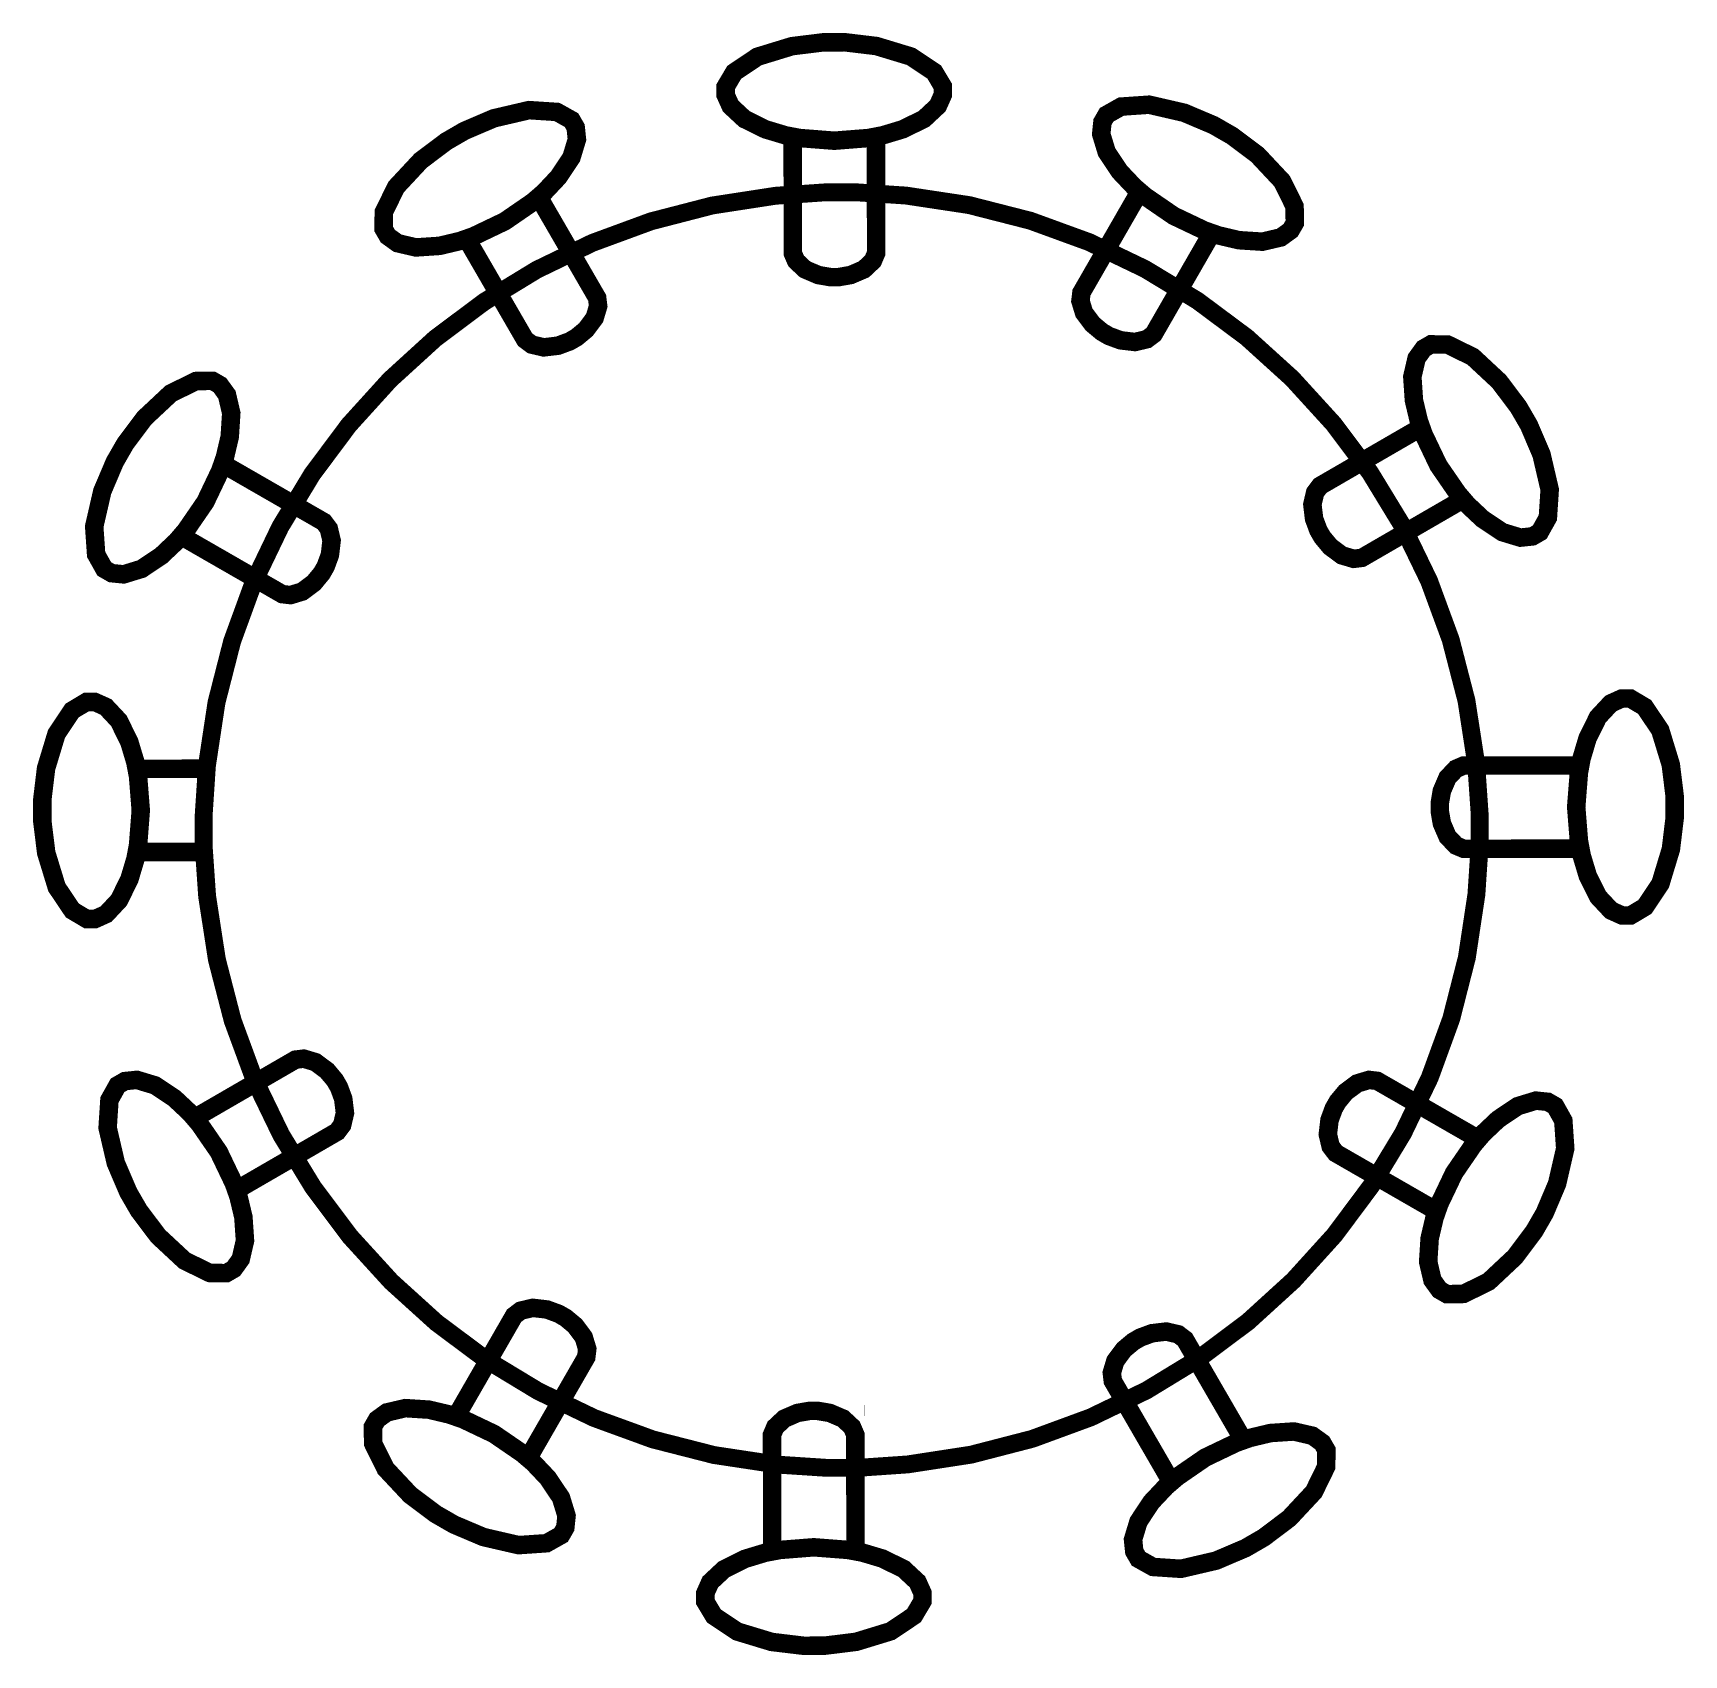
# Model space of a CAD drawing. Header units: inches. Extents: x 0.06 to 5.02, y -0.05 to 4.82.
import ezdxf

# ---------------------------------------------------------------- set-up
doc = ezdxf.new("R2010")
doc.units = ezdxf.units.IN
doc.header["$MEASUREMENT"] = 0

msp = doc.modelspace()

# ---------------------------------------------------------------- linework, layer by layer
at = {"color": 250}
for points in [[(2.338646424471037, 4.168943035723347, 0.05555429999999999, 0.05555429999999999, 0), (2.338159747938506, 4.51162732445855, 0.05555429999999999, 0.05555429999999999, 0), (2.317544495051891, 4.51548403917718, 0.05555429999999999, 0.05555429999999999, 0), (2.256916370046834, 4.533558456411798, 0.05555429999999999, 0.05555429999999999, 0), (2.193334715617137, 4.564805339776106, 0.05555429999999999, 0.05555429999999999, 0), (2.151828441797084, 4.603492066615875, 0.05555429999999999, 0.05555429999999999, 0), (2.136974395796437, 4.636503086251908, 0.05555429999999999, 0.05555429999999999, 0), (2.136964954386512, 4.647468938287194, 0.05555429999999999, 0.05555429999999999, 0), (2.136931678578638, 4.661820352598006, 0.05555429999999999, 0.05555429999999999, 0), (2.162484236752822, 4.704931280107804, 0.05555429999999999, 0.05555429999999999, 0), (2.232285023381535, 4.751863029340205, 0.05555429999999999, 0.05555429999999999, 0), (2.33589112830021, 4.783572648126629, 0.05555429999999999, 0.05555429999999999, 0), (2.431087131328653, 4.795320516333613, 0.05555429999999999, 0.05555429999999999, 0), (2.462792518784119, 4.795343017417796, 0.05555429999999999, 0.05555429999999999, 0), (2.494524603521497, 4.795412286601563, 0.05555429999999999, 0.05555429999999999, 0), (2.58972851989077, 4.783988136394539, 0.05555429999999999, 0.05555429999999999, 0), (2.693422593878205, 4.752523314451796, 0.05555429999999999, 0.05555429999999999, 0), (2.763388833051539, 4.705769043246486, 0.05555429999999999, 0.05555429999999999, 0), (2.789067580691479, 4.662751414073734, 0.05555429999999999, 0.05555429999999999, 0), (2.789092329435514, 4.648411282013683, 0.05555429999999999, 0.05555429999999999, 0), (2.789093243781599, 4.637456712229161, 0.05555429999999999, 0.05555429999999999, 0), (2.774318079160833, 4.604396928345579, 0.05555429999999999, 0.05555429999999999, 0), (2.732923145560112, 4.56555917773883, 0.05555429999999999, 0.05555429999999999, 0), (2.66939929329927, 4.534140629173651, 0.05555429999999999, 0.05555429999999999, 0), (2.608857435177292, 4.51588679902383, 0.05555429999999999, 0.05555429999999999, 0), (2.588249760719917, 4.511958242869369, 0.05555429999999999, 0.05555429999999999, 0), (2.588795865196252, 4.169265688573391, 0.05555429999999999, 0.05555429999999999, 0), (2.588769073867069, 4.161596256897925, 0.05555429999999999, 0.05555429999999999, 0), (2.578914161907292, 4.138433018560743, 0.05555429999999999, 0.05555429999999999, 0), (2.552120590437664, 4.113112672435502, 0.05555429999999999, 0.05555429999999999, 0), (2.5123875490683, 4.096023335890735, 0.05555429999999999, 0.05555429999999999, 0), (2.475952437318394, 4.089651865748618, 0.05555429999999999, 0.05555429999999999, 0), (2.463845317512686, 4.089639617883092, 0.05555429999999999, 0.05555429999999999, 0), (2.451687296827008, 4.089624353327576, 0.05555429999999999, 0.05555429999999999, 0), (2.415243617063961, 4.095894592982365, 0.05555429999999999, 0.05555429999999999, 0), (2.375443959160404, 4.112879304659629, 0.05555429999999999, 0.05555429999999999, 0), (2.348558065287865, 4.13814396794008, 0.05555429999999999, 0.05555429999999999, 0), (2.338619633141851, 4.161273604047878, 0.05555429999999999, 0.05555429999999999, 0), (2.338646424471037, 4.168943035723347, 0.05555429999999999, 0.05555429999999999, 0)], [(1.530499257196257, 3.908691553257349, 0.05555429999999999, 0.05555429999999999, 0), (1.358769572343175, 4.205205970849919, 0.05555429999999999, 0.05555429999999999, 0), (1.338953709844849, 4.198259562177274, 0.05555429999999999, 0.05555429999999999, 0), (1.277432946858025, 4.183594804507301, 0.05555429999999999, 0.05555429999999999, 0), (1.206715672013817, 4.178861642814658, 0.05555429999999999, 0.05555429999999999, 0), (1.151470455613303, 4.191633962449732, 0.05555429999999999, 0.05555429999999999, 0), (1.122045418639986, 4.21281952517813, 0.05555429999999999, 0.05555429999999999, 0), (1.116571418831304, 4.222293951550979, 0.05555429999999999, 0.05555429999999999, 0), (1.1093739309002, 4.234744176588368, 0.05555429999999999, 0.05555429999999999, 0), (1.109979304006493, 4.284777814996964, 0.05555429999999999, 0.05555429999999999, 0), (1.146951460508358, 4.360385418183427, 0.05555429999999999, 0.05555429999999999, 0), (1.2208050288431, 4.439657197431943, 0.05555429999999999, 0.05555429999999999, 0), (1.297410098893073, 4.497364328426638, 0.05555429999999999, 0.05555429999999999, 0), (1.32487445489393, 4.513272529784999, 0.05555429999999999, 0.05555429999999999, 0), (1.352287910014819, 4.529177714453372, 0.05555429999999999, 0.05555429999999999, 0), (1.440449815286185, 4.56686187901785, 0.05555429999999999, 0.05555429999999999, 0), (1.545974453140281, 4.591459393237011, 0.05555429999999999, 0.05555429999999999, 0), (1.629900560968034, 4.585985598859752, 0.05555429999999999, 0.05555429999999999, 0), (1.67366901586835, 4.561603620768567, 0.05555429999999999, 0.05555429999999999, 0), (1.680872446593834, 4.549152569175101, 0.05555429999999999, 0.05555429999999999, 0), (1.686338135548943, 4.539669202460374, 0.05555429999999999, 0.05555429999999999, 0), (1.690086249099717, 4.503609057635229, 0.05555429999999999, 0.05555429999999999, 0), (1.673666909537666, 4.449363786059303, 0.05555429999999999, 0.05555429999999999, 0), (1.634402871830317, 4.390350122023623, 0.05555429999999999, 0.05555429999999999, 0), (1.591077552098999, 4.344238953417969, 0.05555429999999999, 0.05555429999999999, 0), (1.575201174284854, 4.330555612177523, 0.05555429999999999, 0.05555429999999999, 0), (1.746922332074097, 4.034052476835715, 0.05555429999999999, 0.05555429999999999, 0), (1.750768019056048, 4.027439649026309, 0.05555429999999999, 0.05555429999999999, 0), (1.753810609998894, 4.002421978464195, 0.05555429999999999, 0.05555429999999999, 0), (1.743261105462008, 3.967078295096071, 0.05555429999999999, 0.05555429999999999, 0), (1.717454015588449, 3.932372569167083, 0.05555429999999999, 0.05555429999999999, 0), (1.689075979263158, 3.908726460516387, 0.05555429999999999, 0.05555429999999999, 0), (1.678585214037444, 3.902623473954141, 0.05555429999999999, 0.05555429999999999, 0), (1.668051813492535, 3.896576898645712, 0.05555429999999999, 0.05555429999999999, 0), (1.633398610231689, 3.883708005773265, 0.05555429999999999, 0.05555429999999999, 0), (1.590391270395406, 3.878573717097475, 0.05555429999999999, 0.05555429999999999, 0), (1.554474335531562, 3.886961582736982, 0.05555429999999999, 0.05555429999999999, 0), (1.534346321771671, 3.902088630105244, 0.05555429999999999, 0.05555429999999999, 0), (1.530499257196257, 3.908691553257349, 0.05555429999999999, 0.05555429999999999, 0)], [(3.209377596546645, 4.049745214535893, 0.05555429999999999, 0.05555429999999999, 0), (3.38028818751611, 4.346792815257507, 0.05555429999999999, 0.05555429999999999, 0), (3.364340321987176, 4.360470186535316, 0.05555429999999999, 0.05555429999999999, 0), (3.320881145473279, 4.406384857139972, 0.05555429999999999, 0.05555429999999999, 0), (3.281478060370227, 4.465274469843415, 0.05555429999999999, 0.05555429999999999, 0), (3.264861178624205, 4.519510703498037, 0.05555429999999999, 0.05555429999999999, 0), (3.268549179257124, 4.555536123014422, 0.05555429999999999, 0.05555429999999999, 0), (3.274044948053848, 4.565069927361741, 0.05555429999999999, 0.05555429999999999, 0), (3.281194570735706, 4.577493449225813, 0.05555429999999999, 0.05555429999999999, 0), (3.324813157079444, 4.602048697654077, 0.05555429999999999, 0.05555429999999999, 0), (3.408764263333825, 4.607788371744633, 0.05555429999999999, 0.05555429999999999, 0), (3.514319913856884, 4.583465190565892, 0.05555429999999999, 0.05555429999999999, 0), (3.602616737402154, 4.546044700833452, 0.05555429999999999, 0.05555429999999999, 0), (3.630152388811036, 4.530170054333812, 0.05555429999999999, 0.05555429999999999, 0), (3.657660819931873, 4.514390060123734, 0.05555429999999999, 0.05555429999999999, 0), (3.734335014272022, 4.45684885990781, 0.05555429999999999, 0.05555429999999999, 0), (3.808400340557226, 4.377791918768741, 0.05555429999999999, 0.05555429999999999, 0), (3.845613173402334, 4.3023562795016, 0.05555429999999999, 0.05555429999999999, 0), (3.846375542883729, 4.252233370639745, 0.05555429999999999, 0.05555429999999999, 0), (3.839214637951107, 4.239801321711834, 0.05555429999999999, 0.05555429999999999, 0), (3.833740056062447, 4.230274666834893, 0.05555429999999999, 0.05555429999999999, 0), (3.804385750410445, 4.209046097884331, 0.05555429999999999, 0.05555429999999999, 0), (3.749179822624678, 4.196128066404544, 0.05555429999999999, 0.05555429999999999, 0), (3.678427903751041, 4.200647897783945, 0.05555429999999999, 0.05555429999999999, 0), (3.616855641837216, 4.215128110586772, 0.05555429999999999, 0.05555429999999999, 0), (3.597120040469716, 4.222042800649467, 0.05555429999999999, 0.05555429999999999, 0), (3.426189640185648, 3.924997955114776, 0.05555429999999999, 0.05555429999999999, 0), (3.422309484238315, 3.91836928331536, 0.05555429999999999, 0.05555429999999999, 0), (3.402235604943561, 3.903179827431107, 0.05555429999999999, 0.05555429999999999, 0), (3.366335778806466, 3.894704558507569, 0.05555429999999999, 0.05555429999999999, 0), (3.323311969436685, 3.899759687320254, 0.05555429999999999, 0.05555429999999999, 0), (3.288668659012667, 3.912513727576779, 0.05555429999999999, 0.05555429999999999, 0), (3.27816702351489, 3.918527765477543, 0.05555429999999999, 0.05555429999999999, 0), (3.267622752697917, 3.924598214632123, 0.05555429999999999, 0.05555429999999999, 0), (3.239184493928439, 3.9482109810554, 0.05555429999999999, 0.05555429999999999, 0), (3.213225687996678, 3.982827088499726, 0.05555429999999999, 0.05555429999999999, 0), (3.202504083812179, 4.018110491166006, 0.05555429999999999, 0.05555429999999999, 0), (3.205546963885818, 4.043109654769166, 0.05555429999999999, 0.05555429999999999, 0), (3.209377596546645, 4.049745214535893, 0.05555429999999999, 0.05555429999999999, 0)], [(4.401485008411957, 2.430846257288779, 0.0536489, 0.0536489, 0), (4.401527303331681, 2.381934088954716, 0.0536489, 0.0536489, 0), (4.391865874184015, 2.234943594068737, 0.0536489, 0.0536489, 0), (4.363098581328005, 2.044662364932134, 0.0536489, 0.0536489, 0), (4.316142714243073, 1.860949405546298, 0.0536489, 0.0536489, 0), (4.251923749072994, 1.684796680581611, 0.0536489, 0.0536489, 0), (4.171488773036097, 1.517199432901514, 0.0536489, 0.0536489, 0), (4.075760768592303, 1.359059107667218, 0.0536489, 0.0536489, 0), (3.965662195195407, 1.211418570429073, 0.0536489, 0.0536489, 0), (3.842205177221045, 1.075166868007129, 0.0536489, 0.0536489, 0), (3.706271439403406, 0.9512717614737168, 0.0536489, 0.0536489, 0), (3.558889637239676, 0.8407411535364993, 0.0536489, 0.0536489, 0), (3.40106283101989, 0.744544102529402, 0.0536489, 0.0536489, 0), (3.233711537551368, 0.6636369163565236, 0.0536489, 0.0536489, 0), (3.057691335323776, 0.5989445498535305, 0.0536489, 0.0536489, 0), (2.874159227101171, 0.5514540256158905, 0.0536489, 0.0536489, 0), (2.683908897776804, 0.522153426782931, 0.0536489, 0.0536489, 0), (2.536962736333589, 0.5120260770257283, 0.0536489, 0.0536489, 0), (2.488032948818837, 0.5119296936185782, 0.0536489, 0.0536489, 0), (2.439051447883665, 0.5118970418530873, 0.0536489, 0.0536489, 0), (2.292059713163571, 0.5215495568091836, 0.0536489, 0.0536489, 0), (2.101778346267622, 0.5503158591994615, 0.0536489, 0.0536489, 0), (1.918067315512632, 0.5972855928046169, 0.0536489, 0.0536489, 0), (1.741913626232522, 0.6614976247145826, 0.0536489, 0.0536489, 0), (1.574317205108503, 0.7419385435458611, 0.0536489, 0.0536489, 0), (1.416186095734777, 0.8376602180675421, 0.0536489, 0.0536489, 0), (1.268552170945249, 0.9478063338194843, 0.0536489, 0.0536489, 0), (1.132291528181429, 1.07127166264742, 0.0536489, 0.0536489, 0), (1.008388707124628, 1.207149934384172, 0.0536489, 0.0536489, 0), (0.8978640419817916, 1.354530909991826, 0.0536489, 0.0536489, 0), (0.8016709075448144, 1.512407652776156, 0.0536489, 0.0536489, 0), (0.720765098965398, 1.679768850901979, 0.0536489, 0.0536489, 0), (0.6560630893081703, 1.855719720528463, 0.0536489, 0.0536489, 0), (0.6085794530378408, 2.039301352037574, 0.0536489, 0.0536489, 0), (0.5792757118902252, 2.229521829630692, 0.0536489, 0.0536489, 0), (0.5691493525987524, 2.376467853314558, 0.0536489, 0.0536489, 0), (0.5691050767475664, 2.425380297167316, 0.0536489, 0.0536489, 0), (0.5690155813077269, 2.474359607968573, 0.0536489, 0.0536489, 0), (0.5786690867295537, 2.62135120492932, 0.0536489, 0.0536489, 0), (0.6074367667132934, 2.811642476482572, 0.0536489, 0.0536489, 0), (0.6544041322592565, 2.995343740339606, 0.0536489, 0.0536489, 0), (0.7186161641692225, 3.171497429619716, 0.0536489, 0.0536489, 0), (0.7990653485612738, 3.339153278687542, 0.0536489, 0.0536489, 0), (0.8947903816078772, 3.497294017199877, 0.0536489, 0.0536489, 0), (1.004936497359819, 3.644927941989405, 0.0536489, 0.0536489, 0), (1.128398467662833, 3.781178955614617, 0.0536489, 0.0536489, 0), (1.264273768002394, 3.905082189949456, 0.0536489, 0.0536489, 0), (1.411648682198815, 4.015563274600167, 0.0536489, 0.0536489, 0), (1.569533001747186, 4.1118108846523, 0.0536489, 0.0536489, 0), (1.736892822279547, 4.192706788574418, 0.0536489, 0.0536489, 0), (1.912864327776711, 4.257411985839102, 0.0536489, 0.0536489, 0), (2.096445821526475, 4.3048946316437, 0.0536489, 0.0536489, 0), (2.286628457346263, 4.334144068093625, 0.0536489, 0.0536489, 0), (2.433585350002856, 4.344275983051746, 0.0536489, 0.0536489, 0), (2.482556946280726, 4.3443100124107, 0.0536489, 0.0536489, 0), (2.531495811896702, 4.344399075430006, 0.0536489, 0.0536489, 0), (2.678477779718841, 4.334748928533102, 0.0536489, 0.0536489, 0), (2.868760386448907, 4.305991540334396, 0.0536489, 0.0536489, 0), (3.052471968241281, 4.259025768592162, 0.0536489, 0.0536489, 0), (3.228624693205968, 4.194806803422086, 0.0536489, 0.0536489, 0), (3.396230467949904, 4.114360545134423, 0.0536489, 0.0536489, 0), (3.554352361463059, 4.018645200534856, 0.0536489, 0.0536489, 0), (3.702052326645011, 3.908538361577186, 0.0536489, 0.0536489, 0), (3.838305668163483, 3.785020538065554, 0.0536489, 0.0536489, 0), (3.962149612313862, 3.649154493752496, 0.0536489, 0.0536489, 0), (4.07268022025108, 3.501772691588763, 0.0536489, 0.0536489, 0), (4.168875290326715, 3.34394616088767, 0.0536489, 0.0536489, 0), (4.249840526849939, 3.176576697201075, 0.0536489, 0.0536489, 0), (4.314480785796967, 3.00057383863548, 0.0536489, 0.0536489, 0), (4.361970319568877, 2.81704186817222, 0.0536489, 0.0536489, 0), (4.391269540808375, 2.626781634190553, 0.0536489, 0.0536489, 0), (4.401394306296121, 2.479845928442024, 0.0536489, 0.0536489, 0), (4.401485008411957, 2.430846257288779, 0.0536489, 0.0536489, 0)], [(3.929293882064283, 3.466499192735068, 0.05555429999999999, 0.05555429999999999, 0), (4.225816565217626, 3.638288305531956, 0.05555429999999999, 0.05555429999999999, 0), (4.218802463040399, 3.65805300564725, 0.05555429999999999, 0.05555429999999999, 0), (4.204137154333042, 3.719569806771152, 0.05555429999999999, 0.05555429999999999, 0), (4.199403854881055, 3.790286091149631, 0.05555429999999999, 0.05555429999999999, 0), (4.212183338002133, 3.84558281176811, 0.05555429999999999, 0.05555429999999999, 0), (4.233371504142482, 3.874953976464269, 0.05555429999999999, 0.05555429999999999, 0), (4.242895867079877, 3.880424059702831, 0.05555429999999999, 0.05555429999999999, 0), (4.255296017793373, 3.887624473738324, 0.05555429999999999, 0.05555429999999999, 0), (4.305330620517392, 3.887026033892143, 0.05555429999999999, 0.05555429999999999, 0), (4.380927492490477, 3.850049312189358, 0.05555429999999999, 0.05555429999999999, 0), (4.460149610693142, 3.776201641356197, 0.05555429999999999, 0.05555429999999999, 0), (4.517913841738382, 3.699644158954071, 0.05555429999999999, 0.05555429999999999, 0), (4.533822180856092, 3.672180793418944, 0.05555429999999999, 0.05555429999999999, 0), (4.549727503283808, 3.644768328763785, 0.05555429999999999, 0.05555429999999999, 0), (4.587402024694054, 3.556537090891311, 0.05555429999999999, 0.05555429999999999, 0), (4.612010821163976, 3.451020980101052, 0.05555429999999999, 0.05555429999999999, 0), (4.606517217472117, 3.367097627460225, 0.05555429999999999, 0.05555429999999999, 0), (4.582145144038233, 3.323327794966447, 0.05555429999999999, 0.05555429999999999, 0), (4.569744993324736, 3.316127380930954, 0.05555429999999999, 0.05555429999999999, 0), (4.560222007980803, 3.310667202349692, 0.05555429999999999, 0.05555429999999999, 0), (4.524150580904893, 3.306910561735078, 0.05555429999999999, 0.05555429999999999, 0), (4.469857163635924, 3.323346693921741, 0.05555429999999999, 0.05555429999999999, 0), (4.410849009974093, 3.362650350258296, 0.05555429999999999, 0.05555429999999999, 0), (4.364778837591107, 3.405980064273066, 0.05555429999999999, 0.05555429999999999, 0), (4.351164828951767, 3.421846798932977, 0.05555429999999999, 0.05555429999999999, 0), (4.054643523391887, 3.250067590793389, 0.05555429999999999, 0.05555429999999999, 0), (4.047981172295975, 3.246228791778748, 0.05555429999999999, 0.05555429999999999, 0), (4.022963501733861, 3.243186200835902, 0.05555429999999999, 0.05555429999999999, 0), (3.987632478209961, 3.253754137093929, 0.05555429999999999, 0.05555429999999999, 0), (3.952933640248284, 3.279610750253994, 0.05555429999999999, 0.05555429999999999, 0), (3.929277626940288, 3.307990164172746, 0.05555429999999999, 0.05555429999999999, 0), (3.923222786071086, 3.318464136773848, 0.05555429999999999, 0.05555429999999999, 0), (3.917126687476151, 3.329004425286068, 0.05555429999999999, 0.05555429999999999, 0), (3.904267699261006, 3.363656250953452, 0.05555429999999999, 0.05555429999999999, 0), (3.89911524036714, 3.406605540439391, 0.05555429999999999, 0.05555429999999999, 0), (3.907503106006648, 3.442522475303234, 0.05555429999999999, 0.05555429999999999, 0), (3.92263015337491, 3.462650489063125, 0.05555429999999999, 0.05555429999999999, 0), (3.929293882064283, 3.466499192735068, 0.05555429999999999, 0.05555429999999999, 0)], [(0.7981356564913688, 3.141062703453244, 0.05555429999999999, 0.05555429999999999, 0), (0.5010860748382929, 3.311973569941403, 0.05555429999999999, 0.05555429999999999, 0), (0.4874251090573642, 3.296063807688864, 0.05555429999999999, 0.05555429999999999, 0), (0.4415048827860598, 3.252615500147694, 0.05555429999999999, 0.05555429999999999, 0), (0.3826620834749984, 3.213135230160798, 0.05555429999999999, 0.05555429999999999, 0), (0.3284252464823785, 3.196528528590769, 0.05555429999999999, 0.05555429999999999, 0), (0.2923949199301423, 3.20016673041849, 0.05555429999999999, 0.05555429999999999, 0), (0.2828621060485536, 3.205662361455868, 0.05555429999999999, 0.05555429999999999, 0), (0.2703817405101334, 3.212809794003812, 0.05555429999999999, 0.05555429999999999, 0), (0.2458973097839857, 3.256529589502606, 0.05555429999999999, 0.05555429999999999, 0), (0.2401467949217592, 3.34042162598748, 0.05555429999999999, 0.05555429999999999, 0), (0.2644258279070301, 3.446064186964531, 0.05555429999999999, 0.05555429999999999, 0), (0.3018946076718854, 3.534293716507327, 0.05555429999999999, 0.05555429999999999, 0), (0.3177124557899756, 3.561776690180366, 0.05555429999999999, 0.05555429999999999, 0), (0.3335395599345683, 3.589318954037867, 0.05555429999999999, 0.05555429999999999, 0), (0.3910454452191403, 3.666058637733056, 0.05555429999999999, 0.05555429999999999, 0), (0.4700905007694482, 3.740125617130415, 0.05555429999999999, 0.05555429999999999, 0), (0.5455467236066546, 3.777355779621893, 0.05555429999999999, 0.05555429999999999, 0), (0.5955995709047381, 3.778057219822299, 0.05555429999999999, 0.05555429999999999, 0), (0.6080785588496962, 3.770899882617053, 0.05555429999999999, 0.05555429999999999, 0), (0.6176123631970152, 3.765404113820329, 0.05555429999999999, 0.05555429999999999, 0), (0.6388442453796992, 3.736109924908864, 0.05555429999999999, 0.05555429999999999, 0), (0.6517543984264456, 3.680854611595939, 0.05555429999999999, 0.05555429999999999, 0), (0.6472280209146669, 3.610113699454371, 0.05555429999999999, 0.05555429999999999, 0), (0.6327474209841059, 3.548531395123898, 0.05555429999999999, 0.05555429999999999, 0), (0.6258310114930172, 3.528725359080521, 0.05555429999999999, 0.05555429999999999, 0), (0.9228805931460928, 3.357814492592364, 0.05555429999999999, 0.05555429999999999, 0), (0.9295244637663924, 3.353992800273414, 0.05555429999999999, 0.05555429999999999, 0), (0.9446966946055002, 3.333911220470898, 0.05555429999999999, 0.05555429999999999, 0), (0.9531867752221915, 3.298059815545539, 0.05555429999999999, 0.05555429999999999, 0), (0.9481350049344291, 3.255045635314367, 0.05555429999999999, 0.05555429999999999, 0), (0.9353657658570206, 3.220343861261965, 0.05555429999999999, 0.05555429999999999, 0), (0.9293517732490565, 3.209791738162258, 0.05555429999999999, 0.05555429999999999, 0), (0.9232888153997844, 3.199286810455799, 0.05555429999999999, 0.05555429999999999, 0), (0.8997249689250157, 3.170851843895003, 0.05555429999999999, 0.05555429999999999, 0), (0.8650652356957634, 3.144949586976404, 0.05555429999999999, 0.05555429999999999, 0), (0.8297796358877563, 3.13424848090324, 0.05555429999999999, 0.05555429999999999, 0), (0.8047781495182063, 3.137231106476993, 0.05555429999999999, 0.05555429999999999, 0), (0.7981356564913688, 3.141062703453244, 0.05555429999999999, 0.05555429999999999, 0)], [(0.3675053855350079, 2.612274438003781, 0.05555429999999999, 0.05555429999999999, 0), (0.3635863016173138, 2.63292118005298, 0.05555429999999999, 0.05555429999999999, 0), (0.3453839756854615, 2.693455874688953, 0.05555429999999999, 0.05555429999999999, 0), (0.3139050087107444, 2.756988130269914, 0.05555429999999999, 0.05555429999999999, 0), (0.2751217790119517, 2.798324999504664, 0.05555429999999999, 0.05555429999999999, 0), (0.2420663441190212, 2.813109655504693, 0.05555429999999999, 0.05555429999999999, 0), (0.2311035087737261, 2.8130493132148, 0.05555429999999999, 0.05555429999999999, 0), (0.2167550205673032, 2.813066111730815, 0.05555429999999999, 0.05555429999999999, 0), (0.1737459993878443, 2.787396263104952, 0.05555429999999999, 0.05555429999999999, 0), (0.1269933666814737, 2.717480277342657, 0.05555429999999999, 0.05555429999999999, 0), (0.09553419945195468, 2.613775320606563, 0.05555429999999999, 0.05555429999999999, 0), (0.08410191836738376, 2.518582631384316, 0.05555429999999999, 0.05555429999999999, 0), (0.08417291663569067, 2.486799824854121, 0.05555429999999999, 0.05555429999999999, 0), (0.08420686182954364, 2.455143326992166, 0.05555429999999999, 0.05555429999999999, 0), (0.09594580678639461, 2.359958661318225, 0.05555429999999999, 0.05555429999999999, 0), (0.1276542551310642, 2.256332526669994, 0.05555429999999999, 0.05555429999999999, 0), (0.1745867786189292, 2.186551824874575, 0.05555429999999999, 0.05555429999999999, 0), (0.2176481828422198, 2.161006154667703, 0.05555429999999999, 0.05555429999999999, 0), (0.2319943029894505, 2.160979589253731, 0.05555429999999999, 0.05555429999999999, 0), (0.2430057164483215, 2.160982693733731, 0.05555429999999999, 0.05555429999999999, 0), (0.276027973042319, 2.175895754400146, 0.05555429999999999, 0.05555429999999999, 0), (0.3147147451748872, 2.217351540618269, 0.05555429999999999, 0.05555429999999999, 0), (0.3459661484473133, 2.280972951436516, 0.05555429999999999, 0.05555429999999999, 0), (0.3640399623439342, 2.341611256617568, 0.05555429999999999, 0.05555429999999999, 0), (0.3678864305703303, 2.362167357079069, 0.05555429999999999, 0.05555429999999999, 0), (0.5701150607269874, 2.362454231498591, 0, 0, 0), (0.5780925880418923, 2.612572998563627, 0.05555429999999999, 0.05555429999999999, 0), (0.3675053855350079, 2.612274438003781, 0, 0, 0)], [(4.361073737614706, 2.6220058547265, 0.05555429999999999, 0.05555429999999999, 0), (4.70376655341375, 2.622481249008266, 0.05555429999999999, 0.05555429999999999, 0), (4.70756246259511, 2.643094862798353, 0.05555429999999999, 0.05555429999999999, 0), (4.725649539673956, 2.70374141952455, 0.05555429999999999, 0.05555429999999999, 0), (4.756936041667469, 2.767317563580399, 0.05555429999999999, 0.05555429999999999, 0), (4.795632673164537, 2.808822459806989, 0.05555429999999999, 0.05555429999999999, 0), (4.828652219864409, 2.823665223556874, 0.05555429999999999, 0.05555429999999999, 0), (4.839659068122362, 2.82367905925025, 0.05555429999999999, 0.05555429999999999, 0), (4.853959581553205, 2.823709318368135, 0.05555429999999999, 0.05555429999999999, 0), (4.897081791313765, 2.79816528725779, 0.05555429999999999, 0.05555429999999999, 0), (4.944003635888867, 2.728365878222539, 0.05555429999999999, 0.05555429999999999, 0), (4.975713254675293, 2.624759773303864, 0.05555429999999999, 0.05555429999999999, 0), (4.987451218224972, 2.529565147868883, 0.05555429999999999, 0.05555429999999999, 0), (4.987531769659501, 2.497841590195343, 0.05555429999999999, 0.05555429999999999, 0), (4.987562797807525, 2.466124920489114, 0.05555429999999999, 0.05555429999999999, 0), (4.976069314999393, 2.370930647274077, 0.05555429999999999, 0.05555429999999999, 0), (4.944614397713954, 2.26723519569318, 0.05555429999999999, 0.05555429999999999, 0), (4.897899745137847, 2.197263446145997, 0.05555429999999999, 0.05555429999999999, 0), (4.8549019252797, 2.171581943319133, 0.05555429999999999, 0.05555429999999999, 0), (4.840591507191553, 2.171553061794711, 0.05555429999999999, 0.05555429999999999, 0), (4.829525230989791, 2.171547491662106, 0.05555429999999999, 0.05555429999999999, 0), (4.796478106950437, 2.186341088004014, 0.05555429999999999, 0.05555429999999999, 0), (4.757698406694031, 2.22771785138666, 0.05555429999999999, 0.05555429999999999, 0), (4.726211903121206, 2.291261251459038, 0.05555429999999999, 0.05555429999999999, 0), (4.708025766475966, 2.35185427196405, 0.05555429999999999, 0.05555429999999999, 0), (4.704155522174913, 2.372373066008783, 0.05555429999999999, 0.05555429999999999, 0), (4.361462706375871, 2.371897671727016, 0.05555429999999999, 0.05555429999999999, 0), (4.353733846756596, 2.371932728616972, 0.05555429999999999, 0.05555429999999999, 0), (4.330560965265178, 2.381718307975641, 0.05555429999999999, 0.05555429999999999, 0), (4.305263183641467, 2.408528933572947, 0.05555429999999999, 0.05555429999999999, 0), (4.288114419152894, 2.448270240503085, 0.05555429999999999, 0.05555429999999999, 0), (4.281832090926486, 2.484692953911831, 0.05555429999999999, 0.05555429999999999, 0), (4.28181984306096, 2.49680007371754, 0.05555429999999999, 0.05555429999999999, 0), (4.281814483162746, 2.508956716809756, 0.05555429999999999, 0.05555429999999999, 0), (4.287982921057598, 2.545394363192821, 0.05555429999999999, 0.05555429999999999, 0), (4.30501000655099, 2.585208320037131, 0.05555429999999999, 0.05555429999999999, 0), (4.330235051202237, 2.612099724283519, 0.05555429999999999, 0.05555429999999999, 0), (4.353354782652733, 2.622039534022994, 0.05555429999999999, 0.05555429999999999, 0), (4.361073737614706, 2.6220058547265, 0.05555429999999999, 0.05555429999999999, 0)], [(0.9631592066364721, 1.517994395788251, 0.05555429999999999, 0.05555429999999999, 0), (0.6666497866653527, 1.346213534536509, 0.05555429999999999, 0.05555429999999999, 0), (0.6736044156059714, 1.326507587583918, 0.05555429999999999, 0.05555429999999999, 0), (0.6882713181170579, 1.264980468524675, 0.05555429999999999, 0.05555429999999999, 0), (0.6930065985005045, 1.194263908627504, 0.05555429999999999, 0.05555429999999999, 0), (0.6802211725850488, 1.138968014565102, 0.05555429999999999, 0.05555429999999999, 0), (0.65904687296492, 1.109594921238096, 0.05555429999999999, 0.05555429999999999, 0), (0.649567841225219, 1.104066032536219, 0.05555429999999999, 0.05555429999999999, 0), (0.6371261834176022, 1.096922882460926, 0.05555429999999999, 0.05555429999999999, 0), (0.5870286494576937, 1.097482622700527, 0.05555429999999999, 0.05555429999999999, 0), (0.5114854265436887, 1.134445824844889, 0.05555429999999999, 0.05555429999999999, 0), (0.4321997807749503, 1.208301321810477, 0.05555429999999999, 0.05555429999999999, 0), (0.3744401550965597, 1.284913693105799, 0.05555429999999999, 0.05555429999999999, 0), (0.3585883178182684, 1.312318718756263, 0.05555429999999999, 0.05555429999999999, 0), (0.3426879024264012, 1.33978098221662, 0.05555429999999999, 0.05555429999999999, 0), (0.3049962012638138, 1.427954031979403, 0.05555429999999999, 0.05555429999999999, 0), (0.2803986870446528, 1.533478669833499, 0.05555429999999999, 0.05555429999999999, 0), (0.2858882835807931, 1.617453061113641, 0.05555429999999999, 0.05555429999999999, 0), (0.3102643641703973, 1.661171854968105, 0.05555429999999999, 0.05555429999999999, 0), (0.3227047821438983, 1.668306090851827, 0.05555429999999999, 0.05555429999999999, 0), (0.3321839254926388, 1.673843041038891, 0.05555429999999999, 0.05555429999999999, 0), (0.3682014802913899, 1.677597078241553, 0.05555429999999999, 0.05555429999999999, 0), (0.4224992465510127, 1.661170437434153, 0.05555429999999999, 0.05555429999999999, 0), (0.4815085615960382, 1.621896908347542, 0.05555429999999999, 0.05555429999999999, 0), (0.5275741687781067, 1.578577925546149, 0.05555429999999999, 0.05555429999999999, 0), (0.5412446792568626, 1.562652851001575, 0.05555429999999999, 0.05555429999999999, 0), (0.8377564672871743, 1.734443479151272, 0.05555429999999999, 0.05555429999999999, 0), (0.844431262017045, 1.738320932479695, 0.05555429999999999, 0.05555429999999999, 0), (0.8693944569640033, 1.741371100186582, 0.05555429999999999, 0.05555429999999999, 0), (0.9047357722729353, 1.73081182875174, 0.05555429999999999, 0.05555429999999999, 0), (0.9394276769745028, 1.7049561799071, 0.05555429999999999, 0.05555429999999999, 0), (0.9631441086920358, 1.676568362668228, 0.05555429999999999, 0.05555429999999999, 0), (0.9692289250362077, 1.666019547092169, 0.05555429999999999, 0.05555429999999999, 0), (0.9752837659054095, 1.655545574491067, 0.05555429999999999, 0.05555429999999999, 0), (0.9881031354913508, 1.620899259197532, 0.05555429999999999, 0.05555429999999999, 0), (0.9932938354209584, 1.577934554680443, 0.05555429999999999, 0.05555429999999999, 0), (0.9849073473749126, 1.542027524473901, 0.05555429999999999, 0.05555429999999999, 0), (0.9698383503569951, 1.521881340495936, 0.05555429999999999, 0.05555429999999999, 0), (0.9631592066364721, 1.517994395788251, 0.05555429999999999, 0.05555429999999999, 0)], [(4.100695137504324, 1.670665100945523, 0.05555429999999999, 0.05555429999999999, 0), (4.397683310282131, 1.499762775536831, 0.05555429999999999, 0.05555429999999999, 0), (4.411301253616132, 1.515718906626538, 0.05555429999999999, 0.05555429999999999, 0), (4.457225828878089, 1.559176705546972, 0.05555429999999999, 0.05555429999999999, 0), (4.516113802485002, 1.598640596187294, 0.05555429999999999, 0.05555429999999999, 0), (4.570350036139624, 1.615257477933316, 0.05555429999999999, 0.05555429999999999, 0), (4.60638398271985, 1.611558195049634, 0.05555429999999999, 0.05555429999999999, 0), (4.615968687947138, 1.606065442942901, 0.05555429999999999, 0.05555429999999999, 0), (4.628349574492013, 1.598972231514859, 0.05555429999999999, 0.05555429999999999, 0), (4.652889669392193, 1.555244693940807, 0.05555429999999999, 0.05555429999999999, 0), (4.658636231450057, 1.471343110972933, 0.05555429999999999, 0.05555429999999999, 0), (4.634294880053245, 1.365729410099529, 0.05555429999999999, 0.05555429999999999, 0), (4.596884294978107, 1.277431208960797, 0.05555429999999999, 0.05555429999999999, 0), (4.581067437325748, 1.249948097528411, 0.05555429999999999, 0.05555429999999999, 0), (4.565250579673386, 1.222464986096024, 0.05555429999999999, 0.05555429999999999, 0), (4.50769120923939, 1.14573274140553, 0.05555429999999999, 0.05555429999999999, 0), (4.428631512913395, 1.071647605805724, 0.05555429999999999, 0.05555429999999999, 0), (4.353185968988953, 1.034436150554079, 0.05555429999999999, 0.05555429999999999, 0), (4.303132131225142, 1.03373484811302, 0.05555429999999999, 0.05555429999999999, 0), (4.290690439142995, 1.040826420444532, 0.05555429999999999, 0.05555429999999999, 0), (4.28110711150917, 1.046329077208567, 0.05555429999999999, 0.05555429999999999, 0), (4.259878542558608, 1.07568338286057, 0.05555429999999999, 0.05555429999999999, 0), (4.246977303703433, 1.13093745633938, 0.05555429999999999, 0.05555429999999999, 0), (4.251498774179362, 1.201628569675748, 0.05555429999999999, 0.05555429999999999, 0), (4.266018605611393, 1.263195321215726, 0.05555429999999999, 0.05555429999999999, 0), (4.272936050861015, 1.282950731897829, 0.05555429999999999, 0.05555429999999999, 0), (3.975944861393216, 1.453903958186488, 0.05555429999999999, 0.05555429999999999, 0), (3.969259778339983, 1.457741478814626, 0.05555429999999999, 0.05555429999999999, 0), (3.954078588016503, 1.477874786053187, 0.05555429999999999, 0.05555429999999999, 0), (3.945596431125653, 1.513725088903777, 0.05555429999999999, 0.05555429999999999, 0), (3.950589376807606, 1.556737354519728, 0.05555429999999999, 0.05555429999999999, 0), (3.963371491939507, 1.591437337700629, 0.05555429999999999, 0.05555429999999999, 0), (3.969426526062938, 1.601943367481859, 0.05555429999999999, 0.05555429999999999, 0), (3.97543616968025, 1.612485999202302, 0.05555429999999999, 0.05555429999999999, 0), (3.999058840760827, 1.640922880378318, 0.05555429999999999, 0.05555429999999999, 0), (4.033720338711273, 1.666845084370865, 0.05555429999999999, 0.05555429999999999, 0), (4.068999608597167, 1.677536974583461, 0.05555429999999999, 0.05555429999999999, 0), (4.094007037761099, 1.674553522453629, 0.05555429999999999, 0.05555429999999999, 0), (4.100695137504324, 1.670665100945523, 0.05555429999999999, 0.05555429999999999, 0)], [(1.714246519469275, 0.8375051303140629, 0.05555429999999999, 0.05555429999999999, 0), (1.543343091985813, 0.5405090338104137, 0.05555429999999999, 0.05555429999999999, 0), (1.559260293243046, 0.5269015531789109, 0.05555429999999999, 0.05555429999999999, 0), (1.602718643200865, 0.4809809397798746, 0.05555429999999999, 0.05555429999999999, 0), (1.642181569525764, 0.4220860329128491, 0.05555429999999999, 0.05555429999999999, 0), (1.658798175753093, 0.367847818326767, 0.05555429999999999, 0.05555429999999999, 0), (1.655140302370117, 0.3318212374271853, 0.05555429999999999, 0.05555429999999999, 0), (1.649646861466652, 0.322231579871248, 0.05555429999999999, 0.05555429999999999, 0), (1.642514444687445, 0.3098591750974101, 0.05555429999999999, 0.05555429999999999, 0), (1.598836705918591, 0.2853141731613797, 0.05555429999999999, 0.05555429999999999, 0), (1.514885186386172, 0.2795715276736339, 0.05555429999999999, 0.05555429999999999, 0), (1.409309588789165, 0.3038964735735695, 0.05555429999999999, 0.05555429999999999, 0), (1.321013178521934, 0.3413199347031981, 0.05555429999999999, 0.05555429999999999, 0), (1.293530067089548, 0.3571367923555581, 0.05555429999999999, 0.05555429999999999, 0), (1.265987803232046, 0.3729638965001509, 0.05555429999999999, 0.05555429999999999, 0), (1.189315262004052, 0.4305169823048367, 0.05555429999999999, 0.05555429999999999, 0), (1.115238240190046, 0.5095624249828767, 0.05555429999999999, 0.05555429999999999, 0), (1.078027749253824, 0.5850149021674287, 0.05555429999999999, 0.05555429999999999, 0), (1.077316404396117, 0.6350691270589743, 0.05555429999999999, 0.05555429999999999, 0), (1.084466440356014, 0.6474956203202364, 0.05555429999999999, 0.05555429999999999, 0), (1.089902643449584, 0.6570366997625977, 0.05555429999999999, 0.05555429999999999, 0), (1.119214313782392, 0.6783216799669761, 0.05555429999999999, 0.05555429999999999, 0), (1.174469764854664, 0.6912328234794527, 0.05555429999999999, 0.05555429999999999, 0), (1.245210676996231, 0.6867064459676738, 0.05555429999999999, 0.05555429999999999, 0), (1.306795309219964, 0.6721699928284945, 0.05555429999999999, 0.05555429999999999, 0), (1.326581398189393, 0.6652553480585996, 0.05555429999999999, 0.05555429999999999, 0), (1.497484825672855, 0.9622514445622489, 0.05555429999999999, 0.05555429999999999, 0), (1.501323861653801, 0.9689474227385131, 0.05555429999999999, 0.05555429999999999, 0), (1.521395812317709, 0.984123012102543, 0.05555429999999999, 0.05555429999999999, 0), (1.557306369668182, 0.9926028462270018, 0.05555429999999999, 0.05555429999999999, 0), (1.600268560960242, 0.9876128266494382, 0.05555429999999999, 0.05555429999999999, 0), (1.634980239669946, 0.9748422099785674, 0.05555429999999999, 0.05555429999999999, 0), (1.645524923764956, 0.968774732221177, 0.05555429999999999, 0.05555429999999999, 0), (1.656027661337503, 0.9627686180462534, 0.05555429999999999, 0.05555429999999999, 0), (1.684464955791557, 0.9391489183628662, 0.05555429999999999, 0.05555429999999999, 0), (1.71036707495081, 0.904488194667884, 0.05555429999999999, 0.05555429999999999, 0), (1.721068318783322, 0.8692035853256069, 0.05555429999999999, 0.05555429999999999, 0), (1.718095735626215, 0.844201711828325, 0.05555429999999999, 0.05555429999999999, 0), (1.714246519469275, 0.8375051303140629, 0.05555429999999999, 0.05555429999999999, 0)], [(2.526214318276534, 0.6037371703856417, 0.05555429999999999, 0.05555429999999999, 0), (2.526700168252985, 0.2610469388560569, 0.05555429999999999, 0.05555429999999999, 0), (2.547263983237875, 0.2572559367105474, 0.05555429999999999, 0.05555429999999999, 0), (2.607912055316881, 0.2391797547547341, 0.05555429999999999, 0.05555429999999999, 0), (2.671466599186625, 0.2078831318936545, 0.05555429999999999, 0.05555429999999999, 0), (2.712981813348556, 0.1691880942003137, 0.05555429999999999, 0.05555429999999999, 0), (2.72783558383051, 0.1361750936328188, 0.05555429999999999, 0.05555429999999999, 0), (2.727888211597016, 0.1251567922066373, 0.05555429999999999, 0.05555429999999999, 0), (2.727878852085694, 0.1108617891496406, 0.05555429999999999, 0.05555429999999999, 0), (2.702315975976171, 0.06774926783611603, 0.05555429999999999, 0.05555429999999999, 0), (2.632525231764106, 0.02081713147598297, 0.05555429999999999, 0.05555429999999999, 0), (2.528918961534215, -0.01089367586931875, 0.05555429999999999, 0.05555429999999999, 0), (2.433724391202972, -0.02263124323270765, 0.05555429999999999, 0.05555429999999999, 0), (2.40206044056039, -0.02271877262255984, 0.05555429999999999, 0.05555429999999999, 0), (2.370285086810823, -0.0227361866948675, 0.05555429999999999, 0.05555429999999999, 0), (2.27509241136451, -0.01130380656372346, 0.05555429999999999, 0.05555429999999999, 0), (2.171397345509782, 0.0201538840257604, 0.05555429999999999, 0.05555429999999999, 0), (2.101471455090189, 0.06690789432559294, 0.05555429999999999, 0.05555429999999999, 0), (2.075752028074079, 0.1099234072860704, 0.05555429999999999, 0.05555429999999999, 0), (2.075761525344745, 0.1242194008087973, 0.05555429999999999, 0.05555429999999999, 0), (2.075768050003355, 0.1352274557427459, 0.05555429999999999, 0.05555429999999999, 0), (2.090493140300232, 0.1682901657307189, 0.05555429999999999, 0.05555429999999999, 0), (2.131879670580832, 0.2070674979279312, 0.05555429999999999, 0.05555429999999999, 0), (2.195401883745146, 0.2385468520303803, 0.05555429999999999, 0.05555429999999999, 0), (2.256013349986924, 0.2567930199574241, 0.05555429999999999, 0.05555429999999999, 0), (2.276603267504266, 0.2606664971587325, 0.05555429999999999, 0.05555429999999999, 0), (2.276107375111167, 0.6033571158160491, 0.05555429999999999, 0.05555429999999999, 0), (2.276091531121155, 0.611082958745334, 0.05555429999999999, 0.05555429999999999, 0), (2.285887841693202, 0.6342604054376687, 0.05555429999999999, 0.05555429999999999, 0), (2.312738636957097, 0.6595566385504539, 0.05555429999999999, 0.05555429999999999, 0), (2.352430558360074, 0.6767132814720698, 0.05555429999999999, 0.05555429999999999, 0), (2.388852031934706, 0.6829866955069049, 0.05555429999999999, 0.05555429999999999, 0), (2.401008950545613, 0.6829940363365796, 0.05555429999999999, 0.05555429999999999, 0), (2.413126112767969, 0.6830058970743725, 0.05555429999999999, 0.05555429999999999, 0), (2.449564585707113, 0.6768434019739011, 0.05555429999999999, 0.05555429999999999, 0), (2.489376751679923, 0.659803440426017, 0.05555429999999999, 0.05555429999999999, 0), (2.516269809038465, 0.6345902813635311, 0.05555429999999999, 0.05555429999999999, 0), (2.526191035281827, 0.6114095281655001, 0.05555429999999999, 0.05555429999999999, 0), (2.526206879271837, 0.6036836852362153, 0.05555429999999999, 0.05555429999999999, 0), (2.526214318276534, 0.6037371703856417, 0.05555429999999999, 0.05555429999999999, 0)], [(3.520113066529987, 0.8912142123302415, 0.05555429999999999, 0.05555429999999999, 0), (3.691844680013916, 0.5947136612578924, 0.05555429999999999, 0.05555429999999999, 0), (3.711607589257707, 0.6017148873806265, 0.05555429999999999, 0.05555429999999999, 0), (3.773134846076297, 0.6163827803574431, 0.05555429999999999, 0.05555429999999999, 0), (3.84384369145008, 0.6210625946600037, 0.05555429999999999, 0.05555429999999999, 0), (3.899107681406665, 0.6083381451992826, 0.05555429999999999, 0.05555429999999999, 0), (3.928520117844183, 0.5871563542738452, 0.05555429999999999, 0.05555429999999999, 0), (3.934039724369252, 0.5776251033691405, 0.05555429999999999, 0.05555429999999999, 0), (3.941191303914971, 0.5652367929516036, 0.05555429999999999, 0.05555429999999999, 0), (3.9405752448881, 0.5151481017401596, 0.05555429999999999, 0.05555429999999999, 0), (3.903618470259263, 0.4395494650458811, 0.05555429999999999, 0.05555429999999999, 0), (3.829759379415993, 0.3603178293136471, 0.05555429999999999, 0.05555429999999999, 0), (3.753201483735827, 0.302550626871215, 0.05555429999999999, 0.05555429999999999, 0), (3.725798785978623, 0.2866429363843052, 0.05555429999999999, 0.05555429999999999, 0), (3.698336522518265, 0.270742520992438, 0.05555429999999999, 0.05555429999999999, 0), (3.610111621575717, 0.2331135610057796, 0.05555429999999999, 0.05555429999999999, 0), (3.504629068003431, 0.2084556736698816, 0.05555429999999999, 0.05555429999999999, 0), (3.42066225348733, 0.2139997458211784, 0.05555429999999999, 0.05555429999999999, 0), (3.376893936346361, 0.238382714378093, 0.05555429999999999, 0.05555429999999999, 0), (3.369742219041297, 0.2507700343299001, 0.05555429999999999, 0.05555429999999999, 0), (3.364222750275574, 0.2603022757003347, 0.05555429999999999, 0.05555429999999999, 0), (3.360468575313567, 0.2963188400333556, 0.05555429999999999, 0.05555429999999999, 0), (3.376895353880313, 0.3506175967587087, 0.05555429999999999, 0.05555429999999999, 0), (3.416168745207579, 0.4096259213380039, 0.05555429999999999, 0.05555429999999999, 0), (3.459537389054824, 0.4556856310184921, 0.05555429999999999, 0.05555429999999999, 0), (3.475415405965497, 0.4693081667216704, 0.05555429999999999, 0.05555429999999999, 0), (3.303681740107001, 0.7658665519340977, 0.05555429999999999, 0.05555429999999999, 0), (3.299784477463977, 0.7725441018508924, 0.05555429999999999, 0.05555429999999999, 0), (3.296734309757089, 0.7975072967978512, 0.05555429999999999, 0.05555429999999999, 0), (3.307303072571193, 0.8328442631161306, 0.05555429999999999, 0.05555429999999999, 0), (3.333108784851289, 0.8675400843878179, 0.05555429999999999, 0.05555429999999999, 0), (3.361496464330815, 0.891255525639621, 0.05555429999999999, 0.05555429999999999, 0), (3.372019960218423, 0.8973034785415125, 0.05555429999999999, 0.05555429999999999, 0), (3.382519252507977, 0.9033951828529945, 0.05555429999999999, 0.05555429999999999, 0), (3.417175472458812, 0.9162131748454742, 0.05555429999999999, 0.05555429999999999, 0), (3.460171268541267, 0.9214096466519966, 0.05555429999999999, 0.05555429999999999, 0), (3.496098108062411, 0.913020403419026, 0.05555429999999999, 0.05555429999999999, 0), (3.516226121822302, 0.8978933560507641, 0.05555429999999999, 0.05555429999999999, 0), (3.520113066529987, 0.8912142123302415, 0.05555429999999999, 0.05555429999999999, 0)]]:
    msp.add_lwpolyline(points, format="xyseb", close=True, dxfattribs=at)
at = {"color": 7}
for points in [[(2.338646424471037, 4.168943035723347), (2.338159747938506, 4.51162732445855), (2.317544495051891, 4.51548403917718), (2.256916370046834, 4.533558456411798), (2.193334715617137, 4.564805339776106), (2.151828441797084, 4.603492066615875), (2.136974395796437, 4.636503086251908), (2.136964954386512, 4.647468938287194), (2.136931678578638, 4.661820352598006), (2.162484236752822, 4.704931280107804), (2.232285023381535, 4.751863029340205), (2.33589112830021, 4.783572648126629), (2.431087131328653, 4.795320516333613), (2.462792518784119, 4.795343017417796), (2.494524603521497, 4.795412286601563), (2.58972851989077, 4.783988136394539), (2.693422593878205, 4.752523314451796), (2.763388833051539, 4.705769043246486), (2.789067580691479, 4.662751414073734), (2.789092329435514, 4.648411282013683), (2.789093243781599, 4.637456712229161), (2.774318079160833, 4.604396928345579), (2.732923145560112, 4.56555917773883), (2.66939929329927, 4.534140629173651), (2.608857435177292, 4.51588679902383), (2.588249760719917, 4.511958242869369), (2.588795865196252, 4.169265688573391), (2.588769073867069, 4.161596256897925), (2.578914161907292, 4.138433018560743), (2.552120590437664, 4.113112672435502), (2.5123875490683, 4.096023335890735), (2.475952437318394, 4.089651865748618), (2.463845317512686, 4.089639617883092), (2.451687296827008, 4.089624353327576), (2.415243617063961, 4.095894592982365), (2.375443959160404, 4.112879304659629), (2.348558065287865, 4.13814396794008), (2.338619633141851, 4.161273604047878), (2.338646424471037, 4.168943035723347)], [(1.530499257196257, 3.908691553257349), (1.358769572343175, 4.205205970849919), (1.338953709844849, 4.198259562177274), (1.277432946858025, 4.183594804507301), (1.206715672013817, 4.178861642814658), (1.151470455613303, 4.191633962449732), (1.122045418639986, 4.21281952517813), (1.116571418831304, 4.222293951550979), (1.1093739309002, 4.234744176588368), (1.109979304006493, 4.284777814996964), (1.146951460508358, 4.360385418183427), (1.2208050288431, 4.439657197431943), (1.297410098893073, 4.497364328426638), (1.32487445489393, 4.513272529784999), (1.352287910014819, 4.529177714453372), (1.440449815286185, 4.56686187901785), (1.545974453140281, 4.591459393237011), (1.629900560968034, 4.585985598859752), (1.67366901586835, 4.561603620768567), (1.680872446593834, 4.549152569175101), (1.686338135548943, 4.539669202460374), (1.690086249099717, 4.503609057635229), (1.673666909537666, 4.449363786059303), (1.634402871830317, 4.390350122023623), (1.591077552098999, 4.344238953417969), (1.575201174284854, 4.330555612177523), (1.746922332074097, 4.034052476835715), (1.750768019056048, 4.027439649026309), (1.753810609998894, 4.002421978464195), (1.743261105462008, 3.967078295096071), (1.717454015588449, 3.932372569167083), (1.689075979263158, 3.908726460516387), (1.678585214037444, 3.902623473954141), (1.668051813492535, 3.896576898645712), (1.633398610231689, 3.883708005773265), (1.590391270395406, 3.878573717097475), (1.554474335531562, 3.886961582736982), (1.534346321771671, 3.902088630105244), (1.530499257196257, 3.908691553257349)], [(3.209377596546645, 4.049745214535893), (3.38028818751611, 4.346792815257507), (3.364340321987176, 4.360470186535316), (3.320881145473279, 4.406384857139972), (3.281478060370227, 4.465274469843415), (3.264861178624205, 4.519510703498037), (3.268549179257124, 4.555536123014422), (3.274044948053848, 4.565069927361741), (3.281194570735706, 4.577493449225813), (3.324813157079444, 4.602048697654077), (3.408764263333825, 4.607788371744633), (3.514319913856884, 4.583465190565892), (3.602616737402154, 4.546044700833452), (3.630152388811036, 4.530170054333812), (3.657660819931873, 4.514390060123734), (3.734335014272022, 4.45684885990781), (3.808400340557226, 4.377791918768741), (3.845613173402334, 4.3023562795016), (3.846375542883729, 4.252233370639745), (3.839214637951107, 4.239801321711834), (3.833740056062447, 4.230274666834893), (3.804385750410445, 4.209046097884331), (3.749179822624678, 4.196128066404544), (3.678427903751041, 4.200647897783945), (3.616855641837216, 4.215128110586772), (3.597120040469716, 4.222042800649467), (3.426189640185648, 3.924997955114776), (3.422309484238315, 3.91836928331536), (3.402235604943561, 3.903179827431107), (3.366335778806466, 3.894704558507569), (3.323311969436685, 3.899759687320254), (3.288668659012667, 3.912513727576779), (3.27816702351489, 3.918527765477543), (3.267622752697917, 3.924598214632123), (3.239184493928439, 3.9482109810554), (3.213225687996678, 3.982827088499726), (3.202504083812179, 4.018110491166006), (3.205546963885818, 4.043109654769166), (3.209377596546645, 4.049745214535893)], [(3.929293882064283, 3.466499192735068), (4.225816565217626, 3.638288305531956), (4.218802463040399, 3.65805300564725), (4.204137154333042, 3.719569806771152), (4.199403854881055, 3.790286091149631), (4.212183338002133, 3.84558281176811), (4.233371504142482, 3.874953976464269), (4.242895867079877, 3.880424059702831), (4.255296017793373, 3.887624473738324), (4.305330620517392, 3.887026033892143), (4.380927492490477, 3.850049312189358), (4.460149610693142, 3.776201641356197), (4.517913841738382, 3.699644158954071), (4.533822180856092, 3.672180793418944), (4.549727503283808, 3.644768328763785), (4.587402024694054, 3.556537090891311), (4.612010821163976, 3.451020980101052), (4.606517217472117, 3.367097627460225), (4.582145144038233, 3.323327794966447), (4.569744993324736, 3.316127380930954), (4.560222007980803, 3.310667202349692), (4.524150580904893, 3.306910561735078), (4.469857163635924, 3.323346693921741), (4.410849009974093, 3.362650350258296), (4.364778837591107, 3.405980064273066), (4.351164828951767, 3.421846798932977), (4.054643523391887, 3.250067590793389), (4.047981172295975, 3.246228791778748), (4.022963501733861, 3.243186200835902), (3.987632478209961, 3.253754137093929), (3.952933640248284, 3.279610750253994), (3.929277626940288, 3.307990164172746), (3.923222786071086, 3.318464136773848), (3.917126687476151, 3.329004425286068), (3.904267699261006, 3.363656250953452), (3.89911524036714, 3.406605540439391), (3.907503106006648, 3.442522475303234), (3.92263015337491, 3.462650489063125), (3.929293882064283, 3.466499192735068)], [(0.7981356564913688, 3.141062703453244), (0.5010860748382929, 3.311973569941403), (0.4874251090573642, 3.296063807688864), (0.4415048827860598, 3.252615500147694), (0.3826620834749984, 3.213135230160798), (0.3284252464823785, 3.196528528590769), (0.2923949199301423, 3.20016673041849), (0.2828621060485536, 3.205662361455868), (0.2703817405101334, 3.212809794003812), (0.2458973097839857, 3.256529589502606), (0.2401467949217592, 3.34042162598748), (0.2644258279070301, 3.446064186964531), (0.3018946076718854, 3.534293716507327), (0.3177124557899756, 3.561776690180366), (0.3335395599345683, 3.589318954037867), (0.3910454452191403, 3.666058637733056), (0.4700905007694482, 3.740125617130415), (0.5455467236066546, 3.777355779621893), (0.5955995709047381, 3.778057219822299), (0.6080785588496962, 3.770899882617053), (0.6176123631970152, 3.765404113820329), (0.6388442453796992, 3.736109924908864), (0.6517543984264456, 3.680854611595939), (0.6472280209146669, 3.610113699454371), (0.6327474209841059, 3.548531395123898), (0.6258310114930172, 3.528725359080521), (0.9228805931460928, 3.357814492592364), (0.9295244637663924, 3.353992800273414), (0.9446966946055002, 3.333911220470898), (0.9531867752221915, 3.298059815545539), (0.9481350049344291, 3.255045635314367), (0.9353657658570206, 3.220343861261965), (0.9293517732490565, 3.209791738162258), (0.9232888153997844, 3.199286810455799), (0.8997249689250157, 3.170851843895003), (0.8650652356957634, 3.144949586976404), (0.8297796358877563, 3.13424848090324), (0.8047781495182063, 3.137231106476993), (0.7981356564913688, 3.141062703453244)], [(0.3675053855350079, 2.612274438003781), (0.3635863016173138, 2.63292118005298), (0.3453839756854615, 2.693455874688953), (0.3139050087107444, 2.756988130269914), (0.2751217790119517, 2.798324999504664), (0.2420663441190212, 2.813109655504693), (0.2311035087737261, 2.8130493132148), (0.2167550205673032, 2.813066111730815), (0.1737459993878443, 2.787396263104952), (0.1269933666814737, 2.717480277342657), (0.09553419945195468, 2.613775320606563), (0.08410191836738376, 2.518582631384316), (0.08417291663569067, 2.486799824854121), (0.08420686182954364, 2.455143326992166), (0.09594580678639461, 2.359958661318225), (0.1276542551310642, 2.256332526669994), (0.1745867786189292, 2.186551824874575), (0.2176481828422198, 2.161006154667703), (0.2319943029894505, 2.160979589253731), (0.2430057164483215, 2.160982693733731), (0.276027973042319, 2.175895754400146), (0.3147147451748872, 2.217351540618269), (0.3459661484473133, 2.280972951436516), (0.3640399623439342, 2.341611256617568), (0.3678864305703303, 2.362167357079069), (0.5701150607269874, 2.362454231498591), (0.5780925880418923, 2.612572998563627), (0.3675053855350079, 2.612274438003781)], [(4.361073737614706, 2.6220058547265), (4.70376655341375, 2.622481249008266), (4.70756246259511, 2.643094862798353), (4.725649539673956, 2.70374141952455), (4.756936041667469, 2.767317563580399), (4.795632673164537, 2.808822459806989), (4.828652219864409, 2.823665223556874), (4.839659068122362, 2.82367905925025), (4.853959581553205, 2.823709318368135), (4.897081791313765, 2.79816528725779), (4.944003635888867, 2.728365878222539), (4.975713254675293, 2.624759773303864), (4.987451218224972, 2.529565147868883), (4.987531769659501, 2.497841590195343), (4.987562797807525, 2.466124920489114), (4.976069314999393, 2.370930647274077), (4.944614397713954, 2.26723519569318), (4.897899745137847, 2.197263446145997), (4.8549019252797, 2.171581943319133), (4.840591507191553, 2.171553061794711), (4.829525230989791, 2.171547491662106), (4.796478106950437, 2.186341088004014), (4.757698406694031, 2.22771785138666), (4.726211903121206, 2.291261251459038), (4.708025766475966, 2.35185427196405), (4.704155522174913, 2.372373066008783), (4.361462706375871, 2.371897671727016), (4.353733846756596, 2.371932728616972), (4.330560965265178, 2.381718307975641), (4.305263183641467, 2.408528933572947), (4.288114419152894, 2.448270240503085), (4.281832090926486, 2.484692953911831), (4.28181984306096, 2.49680007371754), (4.281814483162746, 2.508956716809756), (4.287982921057598, 2.545394363192821), (4.30501000655099, 2.585208320037131), (4.330235051202237, 2.612099724283519), (4.353354782652733, 2.622039534022994), (4.361073737614706, 2.6220058547265)], [(0.5690155813077269, 2.474359607968573), (0.5691050767475664, 2.425380297167316), (0.5691493525987524, 2.376467853314558), (0.5701150607269874, 2.362454231498591), (0.5780925880418923, 2.612572998563628), (0.5690155813077269, 2.474359607968573)], [(0.9631592066364721, 1.517994395788251), (0.6666497866653527, 1.346213534536509), (0.6736044156059714, 1.326507587583918), (0.6882713181170579, 1.264980468524675), (0.6930065985005045, 1.194263908627504), (0.6802211725850488, 1.138968014565102), (0.65904687296492, 1.109594921238096), (0.649567841225219, 1.104066032536219), (0.6371261834176022, 1.096922882460926), (0.5870286494576937, 1.097482622700527), (0.5114854265436887, 1.134445824844889), (0.4321997807749503, 1.208301321810477), (0.3744401550965597, 1.284913693105799), (0.3585883178182684, 1.312318718756263), (0.3426879024264012, 1.33978098221662), (0.3049962012638138, 1.427954031979403), (0.2803986870446528, 1.533478669833499), (0.2858882835807931, 1.617453061113641), (0.3102643641703973, 1.661171854968105), (0.3227047821438983, 1.668306090851827), (0.3321839254926388, 1.673843041038891), (0.3682014802913899, 1.677597078241553), (0.4224992465510127, 1.661170437434153), (0.4815085615960382, 1.621896908347542), (0.5275741687781067, 1.578577925546149), (0.5412446792568626, 1.562652851001575), (0.8377564672871743, 1.734443479151272), (0.844431262017045, 1.738320932479695), (0.8693944569640033, 1.741371100186582), (0.9047357722729353, 1.73081182875174), (0.9394276769745028, 1.7049561799071), (0.9631441086920358, 1.676568362668228), (0.9692289250362077, 1.666019547092169), (0.9752837659054095, 1.655545574491067), (0.9881031354913508, 1.620899259197532), (0.9932938354209584, 1.577934554680443), (0.9849073473749126, 1.542027524473901), (0.9698383503569951, 1.521881340495936), (0.9631592066364721, 1.517994395788251)], [(4.100695137504324, 1.670665100945523), (4.397683310282131, 1.499762775536831), (4.411301253616132, 1.515718906626538), (4.457225828878089, 1.559176705546972), (4.516113802485002, 1.598640596187294), (4.570350036139624, 1.615257477933316), (4.60638398271985, 1.611558195049634), (4.615968687947138, 1.606065442942901), (4.628349574492013, 1.598972231514859), (4.652889669392193, 1.555244693940807), (4.658636231450057, 1.471343110972933), (4.634294880053245, 1.365729410099529), (4.596884294978107, 1.277431208960797), (4.581067437325748, 1.249948097528411), (4.565250579673386, 1.222464986096024), (4.50769120923939, 1.14573274140553), (4.428631512913395, 1.071647605805724), (4.353185968988953, 1.034436150554079), (4.303132131225142, 1.03373484811302), (4.290690439142995, 1.040826420444532), (4.28110711150917, 1.046329077208567), (4.259878542558608, 1.07568338286057), (4.246977303703433, 1.13093745633938), (4.251498774179362, 1.201628569675748), (4.266018605611393, 1.263195321215726), (4.272936050861015, 1.282950731897829), (3.975944861393216, 1.453903958186488), (3.969259778339983, 1.457741478814626), (3.954078588016503, 1.477874786053187), (3.945596431125653, 1.513725088903777), (3.950589376807606, 1.556737354519728), (3.963371491939507, 1.591437337700629), (3.969426526062938, 1.601943367481859), (3.97543616968025, 1.612485999202302), (3.999058840760827, 1.640922880378318), (4.033720338711273, 1.666845084370865), (4.068999608597167, 1.677536974583461), (4.094007037761099, 1.674553522453629), (4.100695137504324, 1.670665100945523)], [(1.714246519469275, 0.8375051303140629), (1.543343091985813, 0.5405090338104137), (1.559260293243046, 0.5269015531789109), (1.602718643200865, 0.4809809397798746), (1.642181569525764, 0.4220860329128491), (1.658798175753093, 0.367847818326767), (1.655140302370117, 0.3318212374271853), (1.649646861466652, 0.322231579871248), (1.642514444687445, 0.3098591750974101), (1.598836705918591, 0.2853141731613797), (1.514885186386172, 0.2795715276736339), (1.409309588789165, 0.3038964735735695), (1.321013178521934, 0.3413199347031981), (1.293530067089548, 0.3571367923555581), (1.265987803232046, 0.3729638965001509), (1.189315262004052, 0.4305169823048367), (1.115238240190046, 0.5095624249828767), (1.078027749253824, 0.5850149021674287), (1.077316404396117, 0.6350691270589743), (1.084466440356014, 0.6474956203202364), (1.089902643449584, 0.6570366997625977), (1.119214313782392, 0.6783216799669761), (1.174469764854664, 0.6912328234794527), (1.245210676996231, 0.6867064459676738), (1.306795309219964, 0.6721699928284945), (1.326581398189393, 0.6652553480585996), (1.497484825672855, 0.9622514445622489), (1.501323861653801, 0.9689474227385131), (1.521395812317709, 0.984123012102543), (1.557306369668182, 0.9926028462270018), (1.600268560960242, 0.9876128266494382), (1.634980239669946, 0.9748422099785674), (1.645524923764956, 0.968774732221177), (1.656027661337503, 0.9627686180462534), (1.684464955791557, 0.9391489183628662), (1.71036707495081, 0.904488194667884), (1.721068318783322, 0.8692035853256069), (1.718095735626215, 0.844201711828325), (1.714246519469275, 0.8375051303140629)], [(3.520113066529987, 0.8912142123302415), (3.691844680013916, 0.5947136612578924), (3.711607589257707, 0.6017148873806265), (3.773134846076297, 0.6163827803574431), (3.84384369145008, 0.6210625946600037), (3.899107681406665, 0.6083381451992826), (3.928520117844183, 0.5871563542738452), (3.934039724369252, 0.5776251033691405), (3.941191303914971, 0.5652367929516036), (3.9405752448881, 0.5151481017401596), (3.903618470259263, 0.4395494650458811), (3.829759379415993, 0.3603178293136471), (3.753201483735827, 0.302550626871215), (3.725798785978623, 0.2866429363843052), (3.698336522518265, 0.270742520992438), (3.610111621575717, 0.2331135610057796), (3.504629068003431, 0.2084556736698816), (3.42066225348733, 0.2139997458211784), (3.376893936346361, 0.238382714378093), (3.369742219041297, 0.2507700343299001), (3.364222750275574, 0.2603022757003347), (3.360468575313567, 0.2963188400333556), (3.376895353880313, 0.3506175967587087), (3.416168745207579, 0.4096259213380039), (3.459537389054824, 0.4556856310184921), (3.475415405965497, 0.4693081667216704), (3.303681740107001, 0.7658665519340977), (3.299784477463977, 0.7725441018508924), (3.296734309757089, 0.7975072967978512), (3.307303072571193, 0.8328442631161306), (3.333108784851289, 0.8675400843878179), (3.361496464330815, 0.891255525639621), (3.372019960218423, 0.8973034785415125), (3.382519252507977, 0.9033951828529945), (3.417175472458812, 0.9162131748454742), (3.460171268541267, 0.9214096466519966), (3.496098108062411, 0.913020403419026), (3.516226121822302, 0.8978933560507641), (3.520113066529987, 0.8912142123302415)], [(2.526214318276534, 0.6037371703856417), (2.526700168252985, 0.2610469388560569), (2.547263983237875, 0.2572559367105474), (2.607912055316881, 0.2391797547547341), (2.671466599186625, 0.2078831318936545), (2.712981813348556, 0.1691880942003137), (2.72783558383051, 0.1361750936328188), (2.727888211597016, 0.1251567922066373), (2.727878852085694, 0.1108617891496406), (2.702315975976171, 0.06774926783611603), (2.632525231764106, 0.02081713147598297), (2.528918961534215, -0.01089367586931875), (2.433724391202972, -0.02263124323270765), (2.40206044056039, -0.02271877262255984), (2.370285086810823, -0.0227361866948675), (2.27509241136451, -0.01130380656372346), (2.171397345509782, 0.0201538840257604), (2.101471455090189, 0.06690789432559294), (2.075752028074079, 0.1099234072860704), (2.075761525344745, 0.1242194008087973), (2.075768050003355, 0.1352274557427459), (2.090493140300232, 0.1682901657307189), (2.131879670580832, 0.2070674979279312), (2.195401883745146, 0.2385468520303803), (2.256013349986924, 0.2567930199574241), (2.276603267504266, 0.2606664971587325), (2.276107375111167, 0.6033571158160491), (2.276091531121155, 0.611082958745334), (2.285887841693202, 0.6342604054376687), (2.312738636957097, 0.6595566385504539), (2.352430558360074, 0.6767132814720698), (2.388852031934706, 0.6829866955069049), (2.401008950545613, 0.6829940363365796), (2.413126112767969, 0.6830058970743725), (2.449564585707113, 0.6768434019739011), (2.489376751679923, 0.659803440426017), (2.516269809038465, 0.6345902813635311), (2.526191035281827, 0.6114095281655001), (2.526206879271837, 0.6036836852362153), (2.526214318276534, 0.6037371703856417)]]:
    msp.add_lwpolyline(points, close=True, dxfattribs=at)
at = {"color": 250}
for points in [[(2.338159747938506, 4.51162732445855, 0.05555429999999999, 0.05555429999999999, 0), (2.358969222693826, 4.507642633704206, 0.05555429999999999, 0.05555429999999999, 0), (2.463227429858171, 4.499542865875647, 0.05555429999999999, 0.05555429999999999, 0), (2.567466226036846, 4.507781547276245, 0.05555429999999999, 0.05555429999999999, 0), (2.588309188663723, 4.511949977308596, 0.05555429999999999, 0.05555429999999999, 0)], [(3.38028818751611, 4.346792815257507, 0.05555429999999999, 0.05555429999999999, 0), (3.396344149688028, 4.332948965405174, 0.05555429999999999, 0.05555429999999999, 0), (3.482539143300306, 4.273810961751185, 0.05555429999999999, 0.05555429999999999, 0), (3.576974738378615, 4.228842837683064, 0.05555429999999999, 0.05555429999999999, 0), (3.597120040469716, 4.222042800649467, 0.05555429999999999, 0.05555429999999999, 0)], [(1.358769572343175, 4.205205970849919, 0.05555429999999999, 0.05555429999999999, 0), (1.378798943018675, 4.212163068689065, 0.05555429999999999, 0.05555429999999999, 0), (1.47309370445951, 4.257283272199421, 0.05555429999999999, 0.05555429999999999, 0), (1.559224302226105, 4.316512686584241, 0.05555429999999999, 0.05555429999999999, 0), (1.575201174284854, 4.330555612177523, 0.05555429999999999, 0.05555429999999999, 0)], [(4.225816565217626, 3.638288305531956, 0.05555429999999999, 0.05555429999999999, 0), (4.232772285463309, 3.618249030199156, 0.05555429999999999, 0.05555429999999999, 0), (4.277814890811785, 3.523904483968748, 0.05555429999999999, 0.05555429999999999, 0), (4.337110621107726, 3.437815143927887, 0.05555429999999999, 0.05555429999999999, 0), (4.351164828951767, 3.421846798932977, 0.05555429999999999, 0.05555429999999999, 0)], [(0.5010860748382929, 3.311973569941403, 0.05555429999999999, 0.05555429999999999, 0), (0.5149350479367427, 3.328059108325877, 0.05555429999999999, 0.05555429999999999, 0), (0.5740873052386859, 3.414262215723956, 0.05555429999999999, 0.05555429999999999, 0), (0.619028993527959, 3.508580332508112, 0.05555429999999999, 0.05555429999999999, 0), (0.6258310114930172, 3.528725359080521, 0.05555429999999999, 0.05555429999999999, 0)], [(0.3678864305703303, 2.362167357079069, 0.05555429999999999, 0.05555429999999999, 0), (0.3718829616206359, 2.383025666324162, 0.05555429999999999, 0.05555429999999999, 0), (0.3799669272903119, 2.487235590036117, 0.05555429999999999, 0.05555429999999999, 0), (0.3716797130689399, 2.591481136422757, 0.05555429999999999, 0.05555429999999999, 0), (0.3675053855350079, 2.612274438003781, 0.05555429999999999, 0.05555429999999999, 0)], [(4.70376655341375, 2.622481249008266, 0.05555429999999999, 0.05555429999999999, 0), (4.699783240252867, 2.601681678910248, 0.05555429999999999, 0.05555429999999999, 0), (4.691632571544345, 2.497420455055912, 0.05555429999999999, 0.05555429999999999, 0), (4.699929041792217, 2.393234198853734, 0.05555429999999999, 0.05555429999999999, 0), (4.704155522174913, 2.372373066008783, 0.05555429999999999, 0.05555429999999999, 0)], [(0.6666497866653527, 1.346213534536509, 0.05555429999999999, 0.05555429999999999, 0), (0.65963816791825, 1.366300969577979, 0.05555429999999999, 0.05555429999999999, 0), (0.6145282561929278, 1.460604395842, 0.05555429999999999, 0.05555429999999999, 0), (0.5552998322738348, 1.546734855849248, 0.05555429999999999, 0.05555429999999999, 0), (0.5412446792568626, 1.562652851001575, 0.05555429999999999, 0.05555429999999999, 0)], [(4.397683310282131, 1.499762775536831, 0.05555429999999999, 0.05555429999999999, 0), (4.383792692330216, 1.483733510646826, 0.05555429999999999, 0.05555429999999999, 0), (4.324640651238537, 1.397510180656107, 0.05555429999999999, 0.05555429999999999, 0), (4.279701979639254, 1.303141162991982, 0.05555429999999999, 0.05555429999999999, 0), (4.272942938828324, 1.283000255184334, 0.05555429999999999, 0.05555429999999999, 0)], [(1.543343091985813, 0.5405090338104137, 0.05555429999999999, 0.05555429999999999, 0), (1.527255363467425, 0.5544148505832117, 0.05555429999999999, 0.05555429999999999, 0), (1.441051980550653, 0.6135651269536948, 0.05555429999999999, 0.05555429999999999, 0), (1.346734139285189, 0.658508796174428, 0.05555429999999999, 0.05555429999999999, 0), (1.326581398189393, 0.6652553480585996, 0.05555429999999999, 0.05555429999999999, 0)], [(3.691844680013916, 0.5947136612578924, 0.05555429999999999, 0.05555429999999999, 0), (3.671764821736487, 0.5877565181259459, 0.05555429999999999, 0.05555429999999999, 0), (3.577461395472467, 0.5426466064006236, 0.05555429999999999, 0.05555429999999999, 0), (3.491333125599131, 0.4833613388071822, 0.05555429999999999, 0.05555429999999999, 0), (3.475415405965497, 0.4693081667216704, 0.05555429999999999, 0.05555429999999999, 0)], [(2.526700168252985, 0.2610469388560569, 0.05555429999999999, 0.05555429999999999, 0), (2.505832092109938, 0.2650458379655548, 0.05555429999999999, 0.05555429999999999, 0), (2.401632210814629, 0.2731294165074987, 0.05555429999999999, 0.05555429999999999, 0), (2.297393965673339, 0.264894696969823, 0.05555429999999999, 0.05555429999999999, 0), (2.276603267504266, 0.2606664971587325, 0.05555429999999999, 0.05555429999999999, 0)]]:
    msp.add_lwpolyline(points, format="xyseb", dxfattribs=at)

doc.saveas('drawing.dxf')
